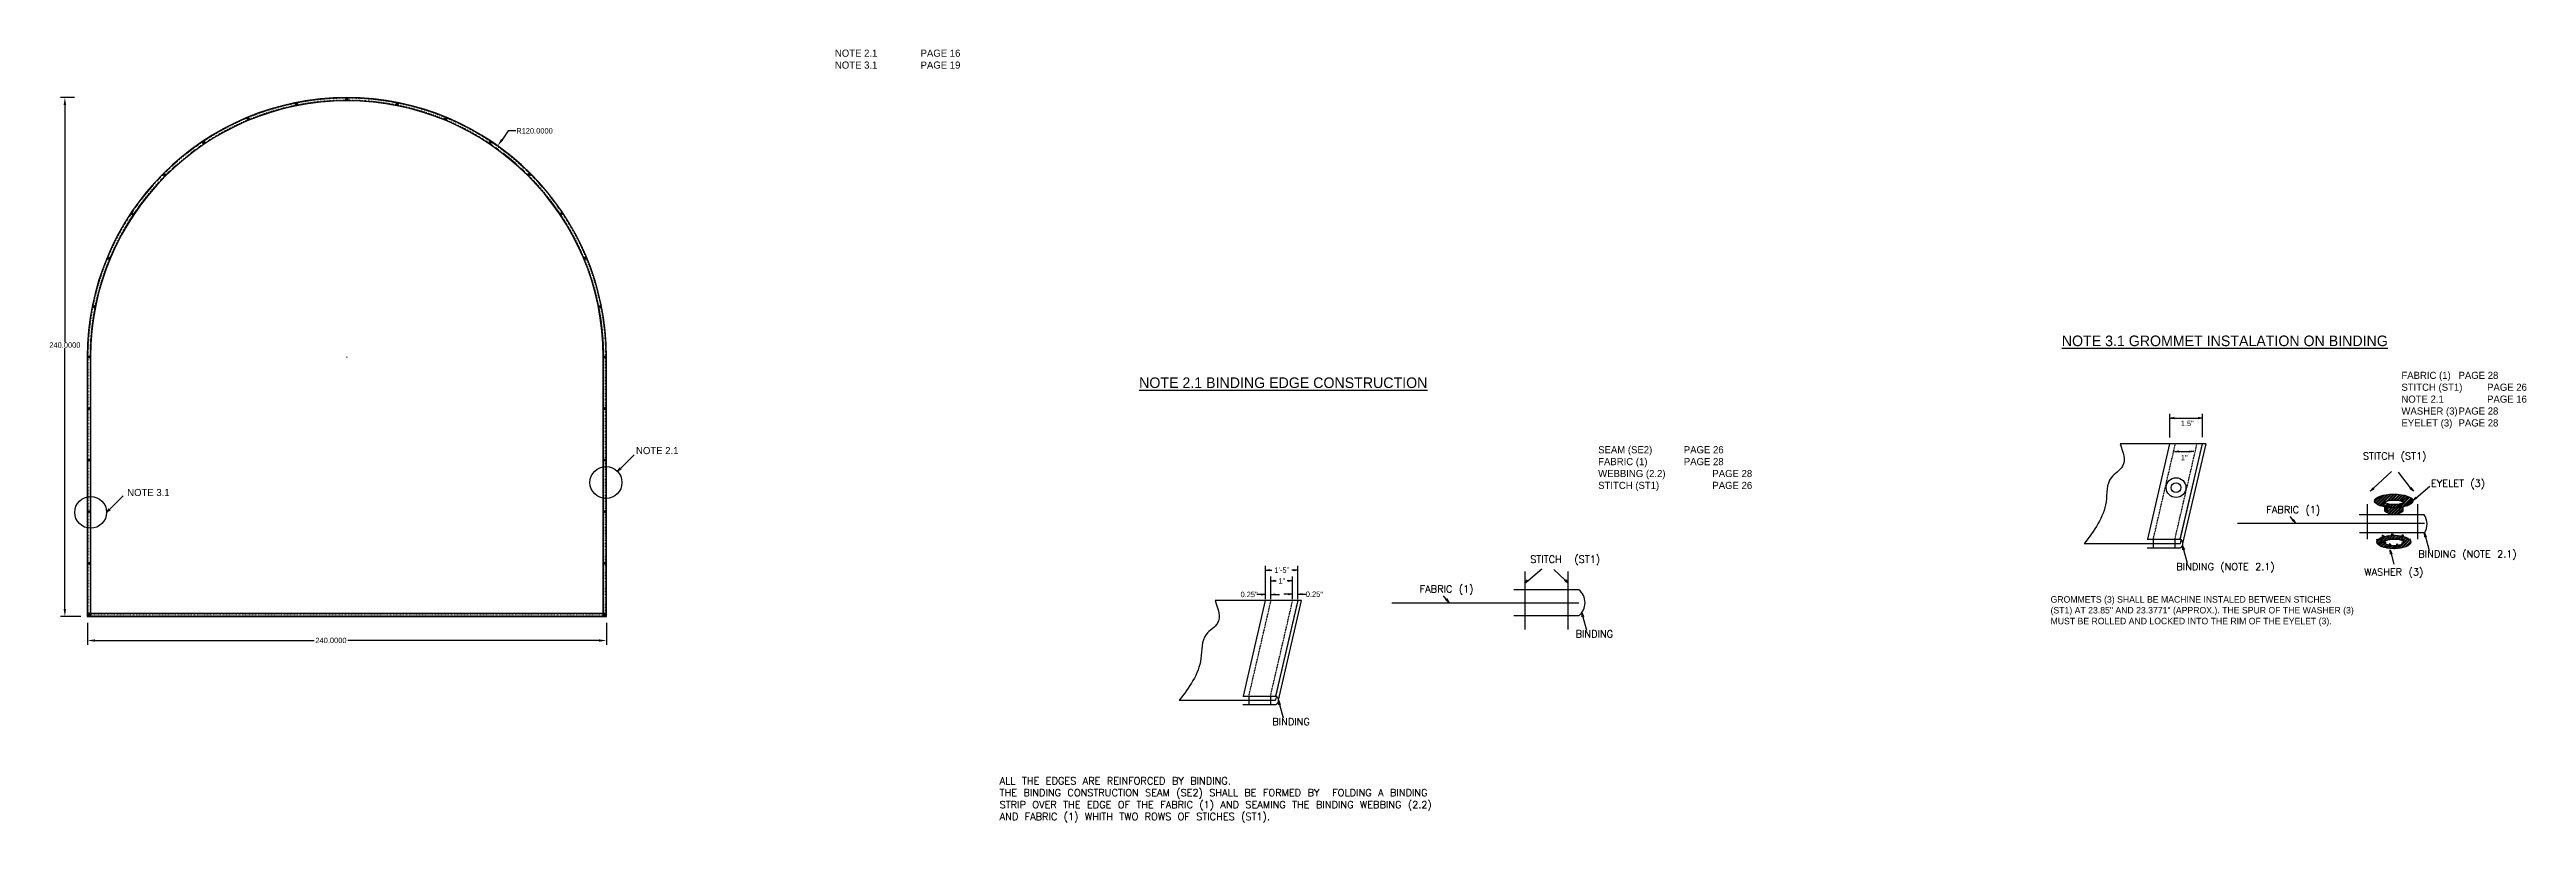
# Model space of a CAD drawing. Header units: inches. Extents: x -1914 to 19746, y -1697 to -663.
# Drawn here: x -370 to 775, y -1549 to -1191 of the extents above; entities that cross this region are included whole.
import ezdxf

# ---------------------------------------------------------------- set-up
doc = ezdxf.new("R2010")
doc.units = ezdxf.units.IN
doc.header["$MEASUREMENT"] = 0
doc.linetypes.add('HIDDEN', pattern=[0.375, 0.25, -0.125])
for name, color, linetype in [('DIMENSION', 7, 'Continuous'), ('GROMMET', 7, 'Continuous'), ('Object', 7, 'Continuous'), ('PEN2', 95, 'Continuous'), ('STECH', 7, 'HIDDEN'), ('TEXT', 7, 'Continuous'), ('Title Block', 7, 'Continuous'), ('WEBB', 5, 'Continuous')]:
    doc.layers.add(name, color=color, linetype=linetype)
doc.styles.add('style1', font='txt.shx')
doc.dimstyles.get("Standard").update_dxf_attribs({"dimtxt": 3.5, "dimasz": 3.5, "dimexe": 0.18, "dimexo": 0.0625, "dimgap": 0.09, "dimtad": 0, "dimtih": 1, "dimtoh": 1, "dimdec": 4, "dimzin": 0, "dimdsep": 46, "dimtxsty": 'Standard', "dimcen": 0.09, "dimadec": 0, "dimazin": 0, "dimtfac": 1, "dimtdec": 4, "dimtofl": 0, "dimtmove": 0, "dimatfit": 3, "dimfxl": 0, "dimtolj": 1, "dimtzin": 0, "dimarcsym": 0})
pattern_1 = [(45, (307.94, -1369.1069), (-0.7071068, 0.7071068), []), (45, (307.94, -1368.6069), (-0.7071068, 0.7071068), [])]

msp = doc.modelspace()

# ---------------------------------------------------------------- texts
at = {"layer": 'DIMENSION', "insert": (618.18679, -1364.42324), "char_height": 2.5, "attachment_point": 5, "rotation": 0.09048413}
msp.add_mtext('1.5"', dxfattribs=at)
at = {"layer": 'DIMENSION', "insert": (616.78899, -1380.28428), "char_height": 2.5, "attachment_point": 5}
msp.add_mtext('1"', dxfattribs=at)
at = {"layer": 'PEN2', "attachment_point": 1}
for s, insert, char_height, width in [('\\pt83.472;{\\C0;           \\H1.633x;\\LNOTE 3.1 GROMMET INSTALATION ON BINDING}', (547.94904, -1323.77334), 3, 228.3401215), ('\\pt136.338;{\\H1x;\\C0;                \\LNOTE 2.1 BINDING EDGE CONSTRUCTION\\l\\C256;}', (104.56413, -1343.13882), 4.9, 269.2684769), ('\\pt83.472;{\\C0;GROMMETS (3) SHALL BE MACHINE INSTALED BETWEEN STICHES (ST1) AT 23.85" AND 23.3771" (APPROX.). THE SPUR OF THE WASHER (3) MUST BE ROLLED AND LOCKED INTO THE RIM OF THE EYELET (3). }', (554.99899, -1444.32105), 3, 140.2912525), ('\\pt91.8192;{\\Ftxt.shx|c1;\\C0;ALL THE EDGES ARE REINFORCED BY BINDING.\\P\\Ftxt.shx|c0;THE BINDING CONSTRUCTION SEAM (SE2) SHALL BE FORMED BY  FOLDING A BINDING STRIP OVER THE EDGE OF THE FABRIC (1) AND SEAMING THE BINDING WEBBING (2.2) AND FABRIC (1) WHITH TWO ROWS OF STICHES (ST1). }', (69.20655, -1528.10877), 3.3, 225.7924743)]:
    msp.add_mtext(s, dxfattribs=dict(at, insert=insert, char_height=char_height, width=width))
at = {"layer": 'TEXT'}
for s, p in [('NOTE 2.1', (-98.8712, -1378.63366)), ('NOTE 3.1', (-334.09028, -1398.02301))]:
    msp.add_text(s, height=3.3, dxfattribs=at).set_placement(p)
at = {"layer": 'TEXT', "ltscale": 0.015, "style": 'style1'}
for s, p in [('STITCH (ST1)', (699.34958, -1381.13787)), ('EYELET (3)', (730.8578, -1393.81378)), ('FABRIC (1)', (654.77212, -1406.00495)), ('STITCH  (ST1)', (314.4533, -1428.88456)), ('BINDING (NOTE 2.1)', (613.12682, -1432.35333)), ('WASHER (3)', (700.00311, -1434.79143)), ('BINDING (NOTE 2.1)', (724.98433, -1426.48825)), ('FABRIC (1)', (263.39798, -1442.66684)), ('BINDING ', (335.41847, -1463.42161)), ('BINDING', (195.21751, -1504.02799))]:
    msp.add_text(s, height=3.3, dxfattribs=at).set_placement(p)
at = {"layer": 'TEXT', "char_height": 3.3, "width": 210.3834797, "attachment_point": 1}
for s, insert in [('NOTE 2.1^I^IPAGE 16\\PNOTE 3.1^I^IPAGE 19', (-6.93551, -1191.51472)), ('FABRIC (1)^IPAGE 28\\PSTITCH (ST1)^IPAGE 26\\PNOTE 2.1^I^IPAGE 16\\PWASHER (3)^IPAGE 28\\PEYELET (3)^IPAGE 28', (717.18817, -1340.52821)), ('SEAM (SE2)^I^IPAGE 26\\PFABRIC (1)^I ^IPAGE 28\\PWEBBING (2.2)^I^IPAGE 28\\PSTITCH (ST1)^I^IPAGE 26', (345.87627, -1374.93412))]:
    msp.add_mtext(s, dxfattribs=dict(at, insert=insert))
at = {"layer": 'TEXT', "char_height": 2.5, "attachment_point": 5}
for s, insert in [('1\'-5"', (199.60888, -1432.31014)), ('0.25"', (184.52555, -1443.55057)), ('1"', (199.6427, -1437.2557)), ('0.25"', (214.69222, -1443.44387))]:
    msp.add_mtext(s, dxfattribs=dict(at, insert=insert))

# ---------------------------------------------------------------- blocks, each defined once
blk = doc.blocks.new('_OPEN')
at = {"color": 0, "linetype": 'ByBlock'}
for p, q in [((-1, 0.17), (0, 0)), ((0, 0), (-1, -0.17)), ((0, 0), (-1, 0))]:
    blk.add_line(p, q, dxfattribs=at)
blk = doc.blocks.new('*D2')
at = {"layer": 'DEFPOINTS', "color": 0}
for p in [(-352.5, -1453.7), (-112.5, -1453.7), (-112.5, -1464.8)]:
    blk.add_point(p, dxfattribs=at)
at = {"layer": 'DIMENSION', "color": 0, "lineweight": -2}
for p, q in [((-352.5, -1456.7), (-352.5, -1466.8)), ((-349, -1464.8), (-247.7, -1464.8)), ((-116, -1464.8), (-232.1, -1464.8)), ((-112.5, -1456.7), (-112.5, -1466.8))]:
    blk.add_line(p, q, dxfattribs=at)
at = {"layer": 'DIMENSION', "color": 0}
for points in [[(-349, -1464.3), (-349, -1465.4), (-352.5, -1464.8)], [(-116, -1464.3), (-116, -1465.4), (-112.5, -1464.8)]]:
    blk.add_solid(points, dxfattribs=at)
at = {"layer": 'DIMENSION', "color": 0, "insert": (-239.9, -1464.8), "char_height": 2.5, "attachment_point": 5}
blk.add_mtext('\\A1;240.0000', dxfattribs=at)
blk = doc.blocks.new('*D3')
at = {"layer": 'DEFPOINTS', "color": 0}
for p in [(-355.5, -1213.7), (-362.9, -1453.7), (-352.5, -1453.7)]:
    blk.add_point(p, dxfattribs=at)
at = {"layer": 'DIMENSION', "color": 0, "lineweight": -2}
for p, q in [((-358.5, -1213.7), (-364.9, -1213.7)), ((-362.9, -1217.2), (-362.9, -1326.9)), ((-362.9, -1450.2), (-362.9, -1329.6)), ((-355.5, -1453.7), (-364.9, -1453.7))]:
    blk.add_line(p, q, dxfattribs=at)
at = {"layer": 'DIMENSION', "color": 0}
for points in [[(-363.5, -1217.2), (-362.3, -1217.2), (-362.9, -1213.7)], [(-363.5, -1450.2), (-362.3, -1450.2), (-362.9, -1453.7)]]:
    blk.add_solid(points, dxfattribs=at)
at = {"layer": 'DIMENSION', "color": 0, "insert": (-362.9, -1328.2), "char_height": 2.5, "attachment_point": 5}
blk.add_mtext('\\A1;240.0000', dxfattribs=at)
blk = doc.blocks.new('*D4')
at = {"layer": 'DEFPOINTS', "color": 0}
for p in [(-162.9, -1236), (-232.5, -1333.7)]:
    blk.add_point(p, dxfattribs=at)
at = {"layer": 'DIMENSION', "color": 0, "lineweight": -2}
for p, q in [((-158, -1229.1), (-160.8, -1233.2)), ((-154.5, -1229.1), (-158, -1229.1)), ((-232.6, -1333.7), (-232.4, -1333.7)), ((-232.5, -1333.8), (-232.5, -1333.6))]:
    blk.add_line(p, q, dxfattribs=at)
at = {"layer": 'DIMENSION', "color": 0}
blk.add_solid([(-161.3, -1232.8), (-160.3, -1233.5), (-162.9, -1236)], dxfattribs=at)
at = {"layer": 'DIMENSION', "color": 0, "insert": (-145.8, -1229.1), "char_height": 2.5, "attachment_point": 5}
blk.add_mtext('\\A1;R120.0000', dxfattribs=at)

# ---------------------------------------------------------------- dimensions: what is measured, and where the dimension line sits
at = {"layer": 'DIMENSION'}
dim = msp.add_linear_dim(base=(-362.88685, -1453.70695), p1=(-355.52584, -1213.70695), p2=(-352.52584, -1453.70695), angle=90, dimstyle='Standard', override={"dimscale": 1, "dimtxt": 2.5, "dimexe": 2, "dimexo": 3, "dimdle": 2}, dxfattribs=at)
dim.commit()
dim.dimension.update_dxf_attribs({"geometry": '*D3', "text_midpoint": (-362.88685, -1328.21881), "dimtype": 160})
dim = msp.add_radius_dim(center=(-232.52584, -1333.70695), mpoint=(-162.85426, -1236.00398), dimstyle='Standard', override={"dimscale": 1, "dimtxt": 2.5, "dimexe": 2, "dimexo": 3, "dimdle": 2}, dxfattribs=at)
dim.commit()
dim.dimension.update_dxf_attribs({"geometry": '*D4', "text_midpoint": (-145.82979, -1229.14263), "dimtype": 164})
dim = msp.add_linear_dim(base=(-112.52584, -1464.84858), p1=(-352.52584, -1453.70695), p2=(-112.52584, -1453.70695), dimstyle='Standard', override={"dimscale": 1, "dimtxt": 2.5, "dimexe": 2, "dimexo": 3, "dimdle": 2}, dxfattribs=at)
dim.commit()
dim.dimension.update_dxf_attribs({"geometry": '*D2', "text_midpoint": (-239.94157, -1464.84858), "dimtype": 160})

# ---------------------------------------------------------------- hatches: boundary and pattern name
at = {"layer": 'GROMMET'}
h = msp.add_hatch(dxfattribs=at)
h.set_pattern_fill('STEEL', color=256, scale=8, style=0)
h.set_pattern_definition(pattern_1)
edge = h.paths.add_edge_path()
edge.add_ellipse((713.63817, -1400.29852), major_axis=(-8.86882, 0), ratio=0.3557987052, start_angle=0, end_angle=360)
edge = h.paths.add_edge_path(flags=16)
edge.add_ellipse((713.82239, -1400.92962), major_axis=(-4.21072, 0), ratio=0.2499996442, start_angle=0, end_angle=360)
h = msp.add_hatch(dxfattribs=at)
h.set_pattern_fill('STEEL', color=256, scale=8, style=0)
h.set_pattern_definition([(45, (-852.8027, -26.1727), (-0.7071068, 0.7071068), []), (45, (-852.8027, -25.6727), (-0.7071068, 0.7071068), [])])
edge = h.paths.add_edge_path()
edge.add_line((717.96504, -1404.86603), (717.92879, -1403.06018))
edge.add_ellipse((713.63817, -1400.29852), major_axis=(-8.86882, 0), ratio=0.3557987052, start_angle=61.47942577, end_angle=118.93296646, ccw=False)
edge.add_line((709.40354, -1403.0711), (709.37048, -1404.78346))
edge.add_arc((713.71503, -1399.90497), 6.53259, 228.31327437, 310.58579143)
h = msp.add_hatch(dxfattribs=at)
h.set_pattern_fill('STEEL', color=256, scale=8, style=0)
h.set_pattern_definition(pattern_1)
edge = h.paths.add_edge_path()
edge.add_ellipse((713.68265, -1419.26606), major_axis=(-7.82543, 0), ratio=0.3979833832, start_angle=155.98077946, end_angle=194.03614859)
edge.add_ellipse((713.68265, -1419.26606), major_axis=(-7.82543, 0), ratio=0.3979833832, start_angle=194.03614859, end_angle=201.59008166)
edge.add_ellipse((713.68265, -1419.26606), major_axis=(-7.82543, 0), ratio=0.3979833832, start_angle=201.59008166, end_angle=235.667824)
edge.add_ellipse((713.68265, -1419.26606), major_axis=(-7.82543, 0), ratio=0.3979833832, start_angle=235.667824, end_angle=242.03865019)
edge.add_ellipse((713.68265, -1419.26606), major_axis=(-7.82543, 0), ratio=0.3979833832, start_angle=242.03865019, end_angle=271.81511405)
edge.add_ellipse((713.68265, -1419.26606), major_axis=(-7.82543, 0), ratio=0.3979833832, start_angle=271.81511405, end_angle=278.19781629)
edge.add_ellipse((713.68265, -1419.26606), major_axis=(-7.82543, 0), ratio=0.3979833832, start_angle=278.19781629, end_angle=305.22186549)
edge.add_ellipse((713.68265, -1419.26606), major_axis=(-7.82543, 0), ratio=0.3979833832, start_angle=305.22186549, end_angle=313.61026758)
edge.add_ellipse((713.68265, -1419.26606), major_axis=(-7.82543, 0), ratio=0.3979833832, start_angle=313.61026758, end_angle=342.99542309)
edge.add_ellipse((713.68265, -1419.26606), major_axis=(-7.82543, 0), ratio=0.3979833832, start_angle=342.99542309, end_angle=353.5235101)
edge.add_ellipse((713.68265, -1419.26606), major_axis=(-7.82543, 0), ratio=0.3979833832, start_angle=353.5235101, end_angle=388.88364904)
edge.add_line((706.83068, -1420.77042), (707.00097, -1420.14135))
edge.add_line((707.00097, -1420.14135), (707.22218, -1421.0235))
edge.add_ellipse((713.68265, -1419.26606), major_axis=(-7.82543, 0), ratio=0.3979833832, start_angle=34.35328947, end_angle=60.08101087)
edge.add_line((709.77952, -1421.9654), (709.89663, -1421.29568))
edge.add_line((709.89663, -1421.29568), (710.38831, -1422.09104))
edge.add_ellipse((713.68265, -1419.26606), major_axis=(-7.82543, 0), ratio=0.3979833832, start_angle=65.10361769, end_angle=91.56935796)
edge.add_line((713.89696, -1422.37929), (714.04643, -1421.64539))
edge.add_line((714.04643, -1421.64539), (714.3469, -1422.36921))
edge.add_ellipse((713.68265, -1419.26606), major_axis=(-7.82543, 0), ratio=0.3979833832, start_angle=94.86932481, end_angle=120.98427573)
edge.add_line((717.7112, -1421.93606), (717.82895, -1421.38769))
edge.add_line((717.82895, -1421.38769), (718.18554, -1421.8132))
edge.add_ellipse((713.68265, -1419.26606), major_axis=(-7.82543, 0), ratio=0.3979833832, start_angle=125.12889225, end_angle=150.25506283)
edge.add_line((720.47702, -1420.81124), (720.52077, -1420.18698))
edge.add_line((720.52077, -1420.18698), (720.83047, -1420.53375))
edge = h.paths.add_edge_path(flags=16)
edge.add_spline(control_points=[(717.95917, -1418.91319), (717.9727, -1418.93024), (717.98591, -1418.94797), (718.04809, -1419.03756), (718.09186, -1419.12047), (718.15101, -1419.30848), (718.16519, -1419.4135), (718.15295, -1419.61983), (718.12696, -1419.71961), (718.06424, -1419.86404), (718.03455, -1419.91612), (718.00212, -1419.96342)], knot_values=[2.9718711977, 2.9718711977, 2.9718711977, 2.9718711977, 2.9961324867, 2.9961324867, 3.0894499873, 3.0894499873, 3.1827674878, 3.1827674878, 3.2760849884, 3.2760849884, 3.3376625338, 3.3376625338, 3.3376625338, 3.3376625338], degree=3, periodic=0)
edge.add_spline(control_points=[(718.00212, -1419.96342), (717.9854, -1419.9878), (717.96795, -1420.01091), (717.88332, -1420.11451), (717.8102, -1420.18046), (717.65849, -1420.29499), (717.5796, -1420.344), (717.49642, -1420.38851)], knot_values=[2.7054839022, 2.7054839022, 2.7054839022, 2.7054839022, 2.7372238573, 2.7372238573, 2.8555395838, 2.8555395838, 2.9718711977, 2.9718711977, 2.9718711977, 2.9718711977], degree=3, periodic=0)
edge.add_spline(control_points=[(717.49642, -1420.38851), (717.47082, -1420.40222), (717.44481, -1420.4155), (717.27173, -1420.50028), (717.11161, -1420.56161), (716.7021, -1420.69068), (716.44075, -1420.75314), (716.00822, -1420.83274), (715.8539, -1420.85718), (715.69457, -1420.87875)], knot_values=[2.0670533552, 2.0670533552, 2.0670533552, 2.0670533552, 2.1028615192, 2.1028615192, 2.3015146544, 2.3015146544, 2.5671919923, 2.5671919923, 2.7054839022, 2.7054839022, 2.7054839022, 2.7054839022], degree=3, periodic=0)
edge.add_spline(control_points=[(715.69457, -1420.87875), (715.43868, -1420.91338), (715.16985, -1420.94058), (714.89026, -1420.96024), (714.88734, -1420.96045), (714.88443, -1420.96065)], knot_values=[1.8426196536, 1.8426196536, 1.8426196536, 1.8426196536, 2.0647124174, 2.0647124174, 2.0670533552, 2.0670533552, 2.0670533552, 2.0670533552], degree=3, periodic=0)
edge.add_spline(control_points=[(714.88443, -1420.96065), (714.34861, -1420.99798), (713.78429, -1421.00598), (712.92397, -1420.9717), (712.6171, -1420.94959), (712.32336, -1420.91826)], knot_values=[1.1674128661, 1.1674128661, 1.1674128661, 1.1674128661, 1.5972775991, 1.5972775991, 1.8426196536, 1.8426196536, 1.8426196536, 1.8426196536], degree=3, periodic=0)
edge.add_spline(control_points=[(712.32336, -1420.91826), (712.09963, -1420.8944), (711.88351, -1420.86518), (711.61469, -1420.82016), (711.55216, -1420.80903), (711.49072, -1420.7974)], knot_values=[0.9226823711, 0.9226823711, 0.9226823711, 0.9226823711, 1.1095459874, 1.1095459874, 1.1674128661, 1.1674128661, 1.1674128661, 1.1674128661], degree=3, periodic=0)
edge.add_spline(control_points=[(711.49072, -1420.7974), (711.33936, -1420.76875), (711.19459, -1420.7371), (710.86426, -1420.65364), (710.68606, -1420.59902), (710.35968, -1420.4744), (710.21148, -1420.40511), (710.01063, -1420.27914), (709.94867, -1420.23488), (709.88684, -1420.18202), (709.88441, -1420.17992), (709.88197, -1420.17781)], knot_values=[0.2805834066, 0.2805834066, 0.2805834066, 0.2805834066, 0.4231304645, 0.4231304645, 0.6235444011, 0.6235444011, 0.8239583377, 0.8239583377, 0.9187851977, 0.9187851977, 0.9226823711, 0.9226823711, 0.9226823711, 0.9226823711], degree=3, periodic=0)
edge.add_spline(control_points=[(709.88197, -1420.17781), (709.82521, -1420.12859), (709.77071, -1420.07317), (709.6798, -1419.95477), (709.64183, -1419.89476), (709.61054, -1419.82738)], knot_values=[0.1156721281, 0.1156721281, 0.1156721281, 0.1156721281, 0.2066018147, 0.2066018147, 0.2805834066, 0.2805834066, 0.2805834066, 0.2805834066], degree=3, periodic=0)
edge.add_spline(control_points=[(709.61054, -1419.82738), (709.60172, -1419.8084), (709.59343, -1419.78883), (709.55086, -1419.67694), (709.52986, -1419.57259), (709.52986, -1419.46737), (709.52986, -1419.43202), (709.53213, -1419.39667), (709.55021, -1419.2548), (709.58472, -1419.15457), (709.67437, -1418.98317), (709.72881, -1418.91108), (709.7872, -1418.84822), (709.78786, -1418.84752), (709.78851, -1418.84681)], knot_values=[6.0538951192, 6.0538951192, 6.0538951192, 6.0538951192, 6.0747403873, 6.0747403873, 6.1695672473, 6.1695672473, 6.1695672473, 6.2014292299, 6.2014292299, 6.2995850271, 6.2995850271, 6.3977408243, 6.3977408243, 6.3988574353, 6.3988574353, 6.3988574353, 6.3988574353], degree=3, periodic=0)
edge.add_line((709.78851, -1418.84681), (709.79298, -1418.11859))
edge.add_line((709.79298, -1418.11859), (710.09159, -1418.60489))
edge.add_spline(control_points=[(710.09159, -1418.60489), (710.18101, -1418.54998), (710.27548, -1418.50222), (710.5333, -1418.38909), (710.70563, -1418.3295), (710.97151, -1418.25406), (711.05194, -1418.23309), (711.13492, -1418.21321)], knot_values=[5.4764900919, 5.4764900919, 5.4764900919, 5.4764900919, 5.607028911, 5.607028911, 5.8114297888, 5.8114297888, 5.895843436, 5.895843436, 5.895843436, 5.895843436], degree=3, periodic=0)
edge.add_line((711.13492, -1418.21321), (711.49418, -1417.17802))
edge.add_line((711.49418, -1417.17802), (712.08999, -1418.04366))
edge.add_spline(control_points=[(712.08999, -1418.04366), (712.40612, -1418.0036), (712.74084, -1417.97467), (713.55537, -1417.9338), (714.04236, -1417.9324), (714.5156, -1417.95319)], knot_values=[4.5381654625, 4.5381654625, 4.5381654625, 4.5381654625, 4.8092415057, 4.8092415057, 5.1815349878, 5.1815349878, 5.1815349878, 5.1815349878], degree=3, periodic=0)
edge.add_line((714.5156, -1417.95319), (714.95235, -1417.14125))
edge.add_line((714.95235, -1417.14125), (715.30665, -1418.01018))
edge.add_spline(control_points=[(715.30665, -1418.01018), (715.60396, -1418.04044), (715.88848, -1418.08007), (716.35972, -1418.16661), (716.55438, -1418.20999), (716.91593, -1418.30813), (717.08274, -1418.36271), (717.34731, -1418.47025), (717.45155, -1418.51924), (717.54975, -1418.57572)], knot_values=[3.5525539349, 3.5525539349, 3.5525539349, 3.5525539349, 3.7994639493, 3.7994639493, 3.9924055588, 3.9924055588, 4.1853471683, 4.1853471683, 4.3257710889, 4.3257710889, 4.3257710889, 4.3257710889], degree=3, periodic=0)
edge.add_line((717.54975, -1418.57572), (717.668, -1417.87608))
edge.add_line((717.668, -1417.87608), (717.95917, -1418.91319))

# ---------------------------------------------------------------- linework, layer by layer
at = {"layer": 'DIMENSION'}
for p, q in [((610.198, -1370.86148), (610.18075, -1359.93665)), ((612.18391, -1361.93349), (623.1894, -1361.9161)), ((625.20349, -1370.83778), (625.18624, -1359.91295)), ((626.84887, -1373.83518), (587.16759, -1373.89785)), ((599.9803, -1418.00147), (610.20274, -1373.86147)), ((614.9803, -1418.00147), (625.20823, -1373.83777)), ((616.18482, -1420.00147), (626.87655, -1373.83514)), ((614.31455, -1377.45271), (619.27875, -1377.45271)), ((599.66149, -1418.00147), (614.9803, -1418.00147)), ((602.43659, -1418.03255), (602.43659, -1422.00147)), ((612.47819, -1418.03255), (612.47819, -1422.00147)), ((570.58329, -1420.00147), (615.04654, -1420.00147)), ((599.66149, -1422.00147), (614.9803, -1422.00147)), ((208.78269, -1446.33763), (168.80379, -1446.40077)), ((181.91412, -1490.50392), (192.13657, -1446.36392)), ((196.91412, -1490.50392), (207.14205, -1446.34022)), ((198.11865, -1492.50392), (208.81037, -1446.33758)), ((152.2189, -1492.50275), (196.68216, -1492.50275)), ((181.59532, -1490.50392), (196.91412, -1490.50392)), ((181.59532, -1494.50392), (196.91412, -1494.50392)), ((184.37042, -1490.535), (184.37042, -1494.50392)), ((194.41202, -1490.535), (194.41202, -1494.50392))]:
    msp.add_line(p, q, dxfattribs=at)
for points in [[(587.16759, -1373.89785), (588.30522, -1384.2377), (582.97634, -1389.56231), (580.63163, -1400.63752), (570.58329, -1420.00147)], [(168.80321, -1446.39913), (169.94083, -1456.73898), (164.61195, -1462.0636), (162.26724, -1473.1388), (152.2189, -1492.50275)]]:
    msp.add_spline(points, degree=3, dxfattribs=at)
at = {"layer": 'GROMMET'}
for p, q in [((709.40354, -1403.0711), (709.37048, -1404.78346)), ((717.96504, -1404.86603), (717.92879, -1403.06018)), ((705.77525, -1418.02939), (706.19933, -1418.35527)), ((705.90716, -1418.91477), (705.77525, -1418.02939)), ((709.16938, -1416.72184), (708.21568, -1416.10317)), ((708.21568, -1416.10317), (708.28506, -1417.01109)), ((709.61054, -1419.82738), (709.80021, -1419.31622)), ((709.78851, -1418.84681), (709.79298, -1418.11859)), ((709.79298, -1418.11859), (710.09159, -1418.60489)), ((709.80021, -1419.31622), (709.88197, -1420.17781)), ((711.13492, -1418.21321), (711.49418, -1417.17802)), ((711.49418, -1417.17802), (712.08999, -1418.04366)), ((712.56681, -1416.1835), (713.01111, -1415.36096)), ((713.01111, -1415.36096), (713.43478, -1416.15323)), ((714.5156, -1417.95319), (714.95235, -1417.14125)), ((714.95235, -1417.14125), (715.30665, -1418.01018)), ((717.3518, -1416.51523), (717.87146, -1415.82856)), ((717.49642, -1420.38851), (717.55168, -1419.4298)), ((717.54975, -1418.57572), (717.668, -1417.87608)), ((717.55168, -1419.4298), (718.00212, -1419.96342)), ((717.668, -1417.87608), (717.95917, -1418.91319)), ((717.87146, -1415.82856), (718.09611, -1416.69426)), ((721.3469, -1417.88804), (720.95905, -1418.12008)), ((721.27443, -1418.51072), (721.3469, -1417.88804)), ((706.83068, -1420.77042), (707.00097, -1420.14135)), ((707.00097, -1420.14135), (707.22218, -1421.0235)), ((709.77952, -1421.9654), (709.89663, -1421.29568)), ((709.89663, -1421.29568), (710.38831, -1422.09104)), ((711.49072, -1420.7974), (711.94728, -1419.93889)), ((711.94728, -1419.93889), (712.32336, -1420.91826)), ((713.89696, -1422.37929), (714.04643, -1421.64539)), ((714.04643, -1421.64539), (714.3469, -1422.36921)), ((714.88443, -1420.96065), (715.20592, -1419.93889)), ((715.20592, -1419.93889), (715.69457, -1420.87875)), ((717.7112, -1421.93606), (717.82895, -1421.38769)), ((717.82895, -1421.38769), (718.18554, -1421.8132)), ((720.47702, -1420.81124), (720.52077, -1420.18698)), ((720.52077, -1420.18698), (720.83047, -1420.53375))]:
    msp.add_line(p, q, dxfattribs=at)
for centre, radius in [((-278.16084, -1223.53432), 0.5), ((-278.16084, -1223.53432), 0.25), ((-255.79036, -1216.74831), 0.5), ((-255.79036, -1216.74831), 0.25), ((-232.52584, -1214.45695), 0.5), ((-232.52584, -1214.45695), 0.25), ((-209.26132, -1216.74831), 0.5), ((-209.26132, -1216.74831), 0.25), ((-186.89084, -1223.53432), 0.5), ((-186.89084, -1223.53432), 0.25), ((-298.77759, -1234.5542), 0.5), ((-298.77759, -1234.5542), 0.25), ((-166.27409, -1234.5542), 0.5), ((-166.27409, -1234.5542), 0.25), ((-316.84832, -1249.38447), 0.5), ((-316.84832, -1249.38447), 0.25), ((-148.20335, -1249.38447), 0.5), ((-148.20335, -1249.38447), 0.25), ((-331.67859, -1267.4552), 0.5), ((-331.67859, -1267.4552), 0.25), ((-133.37309, -1267.4552), 0.5), ((-133.37309, -1267.4552), 0.25), ((-342.69847, -1288.07195), 0.5), ((-342.69847, -1288.07195), 0.25), ((-122.3532, -1288.07195), 0.5), ((-122.3532, -1288.07195), 0.25), ((-349.48448, -1310.44243), 0.5), ((-349.48448, -1310.44243), 0.25), ((-115.56719, -1310.44243), 0.5), ((-115.56719, -1310.44243), 0.25), ((-351.77584, -1333.70695), 0.5), ((-351.77584, -1333.70695), 0.25), ((-351.77584, -1333.70695), 0.25), ((-113.27584, -1333.70695), 0.5), ((-113.27584, -1333.70695), 0.25), ((-351.77584, -1357.55695), 0.5), ((-351.77584, -1357.55695), 0.25), ((-113.27584, -1357.55695), 0.5), ((-113.27584, -1357.55695), 0.25), ((-351.77584, -1381.40695), 0.5), ((-351.77584, -1381.40695), 0.25), ((-113.27584, -1381.40695), 0.5), ((-113.27584, -1381.40695), 0.25), ((613.01256, -1394.11344), 4.55), ((613.01256, -1394.11344), 2.25), ((-351.77584, -1405.25695), 0.5), ((-351.77584, -1405.25695), 0.25), ((-113.27584, -1405.25695), 0.5), ((-113.27584, -1405.25695), 0.25), ((-351.77584, -1429.10695), 0.5), ((-351.77584, -1429.10695), 0.25), ((-113.27584, -1429.10695), 0.5), ((-113.27584, -1429.10695), 0.25), ((-351.77584, -1452.95695), 0.5), ((-351.77584, -1452.95695), 0.25), ((-113.27584, -1452.95695), 0.5), ((-113.27584, -1452.95695), 0.25)]:
    msp.add_circle(centre, radius, dxfattribs=at)
for centre, major_axis, ratio in [((713.63817, -1400.29852), (-8.86882, 0), 0.3557987052), ((713.82239, -1400.92962), (-4.21072, 0), 0.2499996442), ((713.68265, -1419.26606), (-7.82543, 0), 0.3979833832)]:
    msp.add_ellipse(centre, major_axis=major_axis, ratio=ratio, dxfattribs=at)
msp.add_open_spline([(709.52986, -1419.46737), (709.52986, -1419.57259), (709.55086, -1419.67694), (709.62066, -1419.86039), (709.6683, -1419.9398), (709.77285, -1420.07597), (709.82989, -1420.13333), (709.94867, -1420.23488), (710.01063, -1420.27914), (710.21148, -1420.40511), (710.35968, -1420.4744), (710.68606, -1420.59902), (710.86426, -1420.65364), (711.25033, -1420.75118), (711.45812, -1420.79394), (712.15299, -1420.91031), (712.68587, -1420.96221), (713.78727, -1421.00609), (714.35476, -1420.99789), (715.34213, -1420.92847), (715.77043, -1420.8765), (716.44075, -1420.75314), (716.7021, -1420.69068), (717.11161, -1420.56161), (717.27173, -1420.50028), (717.53069, -1420.37343), (717.63534, -1420.31247), (717.8102, -1420.18046), (717.88332, -1420.11451), (718.00268, -1419.9684), (718.05139, -1419.89363), (718.12696, -1419.71961), (718.15295, -1419.61983), (718.16519, -1419.4135), (718.15101, -1419.30848), (718.09186, -1419.12047), (718.04809, -1419.03756), (717.94939, -1418.89535), (717.89447, -1418.83539), (717.77979, -1418.7298), (717.71981, -1418.68406), (717.52851, -1418.5564), (717.38899, -1418.4872), (717.08274, -1418.36271), (716.91593, -1418.30813), (716.55438, -1418.20999), (716.35972, -1418.16661), (715.70754, -1418.04685), (715.20538, -1417.99039), (714.15639, -1417.93237), (713.61045, -1417.93104), (712.67228, -1417.97811), (712.27274, -1418.01563), (711.53297, -1418.12233), (711.1932, -1418.19116), (710.70563, -1418.3295), (710.5333, -1418.38909), (710.24992, -1418.51343), (710.13335, -1418.57451), (709.94045, -1418.70494), (709.86063, -1418.76917), (709.72881, -1418.91108), (709.67437, -1418.98317), (709.58472, -1419.15457), (709.55021, -1419.2548), (709.53213, -1419.39667), (709.52986, -1419.43202), (709.52986, -1419.46737)], degree=3, knots=[0, 0, 0, 0, 0.09482686, 0.09482686, 0.18965372, 0.18965372, 0.28448058, 0.28448058, 0.3793074401, 0.3793074401, 0.5797213766, 0.5797213766, 0.7801353132, 0.7801353132, 0.9805492497, 0.9805492497, 1.4127549206, 1.4127549206, 1.8449605914, 1.8449605914, 2.2053452651, 2.2053452651, 2.471022603, 2.471022603, 2.6696757382, 2.6696757382, 2.8218155162, 2.8218155162, 2.9401312426, 2.9401312426, 3.0334487432, 3.0334487432, 3.1267662437, 3.1267662437, 3.2200837443, 3.2200837443, 3.3134012448, 3.3134012448, 3.4067187453, 3.4067187453, 3.5000362459, 3.5000362459, 3.6929778554, 3.6929778554, 3.8859194649, 3.8859194649, 4.0788610744, 4.0788610744, 4.4946600095, 4.4946600095, 4.9104589446, 4.9104589446, 5.2356813419, 5.2356813419, 5.5609037391, 5.5609037391, 5.7653046169, 5.7653046169, 5.9290480959, 5.9290480959, 6.0550117302, 6.0550117302, 6.1531675274, 6.1531675274, 6.2513233246, 6.2513233246, 6.2831853072, 6.2831853072, 6.2831853072, 6.2831853072], dxfattribs=at)
at = {"layer": 'Object'}
for p, q in [((727.72317, -1406.69402), (697.72317, -1406.69402)), ((641.37976, -1410.58585), (727.80433, -1410.58585)), ((727.88547, -1414.96418), (697.88547, -1414.96418)), ((336.92682, -1441.34984), (306.92682, -1441.34984)), ((311.92682, -1432.96938), (311.92682, -1459.70335)), ((331.92682, -1432.96938), (331.92682, -1459.70335)), ((250.50224, -1447.34984), (336.92682, -1447.34984)), ((336.92682, -1453.34984), (306.92682, -1453.34984)), ((336.92682, -1453.34984), (306.92682, -1453.34984))]:
    msp.add_line(p, q, dxfattribs=at)
at = {"layer": 'Object', "ltscale": 0.015}
for p, q in [((701.31771, -1401.82251), (701.31771, -1417.97878)), ((724.66446, -1401.82251), (724.66446, -1417.97878))]:
    msp.add_line(p, q, dxfattribs=at)
at = {"layer": 'Object'}
for centre, radius, start, end in [((721.61489, -1410.95057), 7.44508, 327.37792449, 34.87067824), ((613.92216, -1420.00147), 2.26267, 297.88196459, 62.11803541), ((332.12405, -1447.34984), 7.68547, 308.67588503, 51.32411497), ((195.85598, -1492.50392), 2.26267, 297.88196459, 62.11803541)]:
    msp.add_arc(centre, radius, start, end, dxfattribs=at)
at = {"layer": 'STECH', "ltscale": 0.015}
for p, q in [((-352.27584, -1333.70695), (-352.27584, -1453.70695)), ((-351.27584, -1333.70695), (-351.27584, -1453.70695)), ((-113.77584, -1453.70695), (-113.77584, -1333.70695)), ((-112.77584, -1453.70695), (-112.77584, -1333.70695)), ((602.47481, -1418.02517), (612.70365, -1373.85752)), ((612.4803, -1418.00147), (622.70731, -1373.84172)), ((-352.52584, -1452.45695), (-232.52584, -1452.45695)), ((-352.52584, -1453.45695), (-232.52584, -1453.45695)), ((-232.52584, -1452.45695), (-112.52584, -1452.45695)), ((-232.52584, -1453.45695), (-112.52584, -1453.45695)), ((184.40864, -1490.52761), (194.63748, -1446.35997)), ((194.41412, -1490.50392), (204.64114, -1446.34417))]:
    msp.add_line(p, q, dxfattribs=at)
at = {"layer": 'STECH', "ltscale": 0.8}
for p, q in [((614.9803, -1418.00147), (625.20823, -1373.83777)), ((614.9816, -1417.99584), (625.20823, -1373.83777)), ((615.04524, -1420.0071), (615.436, -1418.31982)), ((196.91412, -1490.50392), (207.14205, -1446.34022)), ((196.91543, -1490.49828), (207.14205, -1446.34022)), ((196.68216, -1492.50275), (197.36983, -1490.82227))]:
    msp.add_line(p, q, dxfattribs=at)
at = {"layer": 'STECH', "ltscale": 0.015}
for radius in [119.75, 118.75]:
    msp.add_arc((-232.52584, -1333.70695), radius, 0, 180, dxfattribs=at)
at = {"layer": 'TEXT'}
for p, q in [((704.30489, -1394.44563), (712.54734, -1386.67267)), ((721.36631, -1394.2788), (715.85981, -1387.0037)), ((724.02453, -1398.7769), (730.35626, -1393.51498)), ((666.94605, -1409.01567), (665.70728, -1407.4455)), ((728.3747, -1416.90342), (730.00966, -1423.13571)), ((192.10888, -1445.64805), (192.10888, -1430.31014)), ((207.10888, -1445.64805), (207.10888, -1430.31014)), ((616.51719, -1422.7685), (618.15215, -1429.00079)), ((712.46546, -1424.79669), (713.70732, -1429.53052)), ((192.10888, -1445.64805), (192.10888, -1441.55057)), ((194.10888, -1432.31014), (194.98388, -1432.31014)), ((194.60888, -1445.64805), (194.60888, -1435.2557)), ((194.60888, -1445.64805), (194.60888, -1441.55057)), ((196.60888, -1437.2557), (197.10103, -1437.2557)), ((202.60888, -1437.2557), (202.18437, -1437.2557)), ((205.10888, -1432.31014), (204.23388, -1432.31014)), ((204.60888, -1445.64805), (204.60888, -1435.2557)), ((204.60888, -1445.64805), (204.60888, -1441.44387)), ((207.10888, -1445.64805), (207.10888, -1441.44387)), ((313.47287, -1437.01219), (319.8046, -1431.75027)), ((330.53429, -1436.84536), (325.34809, -1431.93508)), ((190.10888, -1443.55057), (188.10888, -1443.55057)), ((196.60888, -1443.55057), (198.60888, -1443.55057)), ((202.60888, -1443.44387), (200.60888, -1443.44387)), ((209.10888, -1443.44387), (211.10888, -1443.44387)), ((275.57191, -1445.67757), (274.33314, -1444.10739)), ((338.80884, -1453.83678), (340.4438, -1460.06907)), ((198.60788, -1494.44316), (200.24283, -1500.67545))]:
    msp.add_line(p, q, dxfattribs=at)
msp.add_arc((713.71298, -1400.11821), 6.37353, 227.05206166, 311.84700414, dxfattribs=at)
at = {"layer": 'Title Block'}
for p, q in [((-106.00228, -1385.25363), (-99.79227, -1378.95081)), ((-342.18535, -1404.14425), (-335.97535, -1397.84143))]:
    msp.add_line(p, q, dxfattribs=at)
for centre in [(-112.77584, -1391.73891), (-350.97351, -1405.56292)]:
    msp.add_circle(centre, 7.37842, dxfattribs=at)
at = {"layer": 'WEBB'}
for p, q in [((-352.52584, -1333.70695), (-352.52584, -1453.70695)), ((-351.02584, -1333.70695), (-351.02584, -1453.70695)), ((-114.02584, -1453.70695), (-114.02584, -1333.70695)), ((-112.52584, -1453.70695), (-112.52584, -1333.70695)), ((-352.52584, -1452.20695), (-232.52584, -1452.20695)), ((-352.52584, -1453.70695), (-232.52584, -1453.70695)), ((-232.52584, -1452.20695), (-112.52584, -1452.20695)), ((-232.52584, -1453.70695), (-112.52584, -1453.70695))]:
    msp.add_line(p, q, dxfattribs=at)
for radius in [120, 118.5]:
    msp.add_arc((-232.52584, -1333.70695), radius, 0, 180, dxfattribs=at)

# ---------------------------------------------------------------- block references
at = {"layer": 'DIMENSION', "yscale": 2, "zscale": 2}
for p, xscale, rotation in [((610.18391, -1361.93664), 1.999999999999875, 180.090484125996), ((625.1894, -1361.91295), 1.999999999999874, 0.09048412598290885), ((612.31455, -1377.45271), 2, 180)]:
    msp.add_blockref('_OPEN', p, dxfattribs=dict(at, xscale=xscale, rotation=rotation))
at = {"layer": 'DIMENSION', "xscale": 2, "yscale": 2, "zscale": 2}
msp.add_blockref('_OPEN', (621.27875, -1377.45271), dxfattribs=at)
at = {"layer": 'TEXT', "yscale": 2, "zscale": 2}
for p, xscale, rotation in [((702.75884, -1395.71437), 2.00000000000005, 219.3734973823844), ((722.75884, -1395.71437), 2.000000000000007, 314.1277901173744), ((722.47847, -1400.04565), 2.00000000000005, 219.3734973823844), ((668.18482, -1410.58585), 1.999999999999867, 308.2711548234449), ((727.88547, -1414.96418), 1.999999999999934, 104.1589490103913), ((616.02797, -1420.82926), 1.999999999999934, 104.1589490103913), ((711.97624, -1422.85745), 1.999999999999934, 104.1589490103913), ((192.10888, -1432.31014), 2, 180), ((194.60888, -1437.2557), 2, 180), ((311.92682, -1438.28094), 2.00000000000005, 219.3734973823844), ((331.92682, -1438.28094), 2.000000000000007, 314.1277901173744), ((194.60888, -1443.55057), 2, 180), ((207.10888, -1443.44387), 2, 180), ((276.81068, -1447.24775), 1.999999999999867, 308.2711548234449), ((338.31961, -1451.89754), 1.999999999999934, 104.1589490103913), ((198.11865, -1492.50392), 1.999999999999934, 104.1589490103913)]:
    msp.add_blockref('_OPEN', p, dxfattribs=dict(at, xscale=xscale, rotation=rotation))
at = {"layer": 'TEXT', "xscale": 2, "yscale": 2, "zscale": 2}
for p in [(204.60888, -1437.2557), (207.10888, -1432.31014), (192.10888, -1443.55057), (204.60888, -1443.44387)]:
    msp.add_blockref('_OPEN', p, dxfattribs=at)
at = {"layer": 'Title Block', "xscale": 1.999999999999929, "yscale": 2, "zscale": 2, "rotation": 225.1808005031117}
for p in [(-107.41202, -1386.6723), (-343.5951, -1405.56292)]:
    msp.add_blockref('_OPEN', p, dxfattribs=at)

msp.set_redraw_order([(e.dxf.handle, doc.entitydb.next_handle()) for e in msp.query("TEXT MTEXT ATTDEF DIMENSION ARC_DIMENSION")])  # texts and dimensions are drawn at this point

doc.saveas('drawing.dxf')
